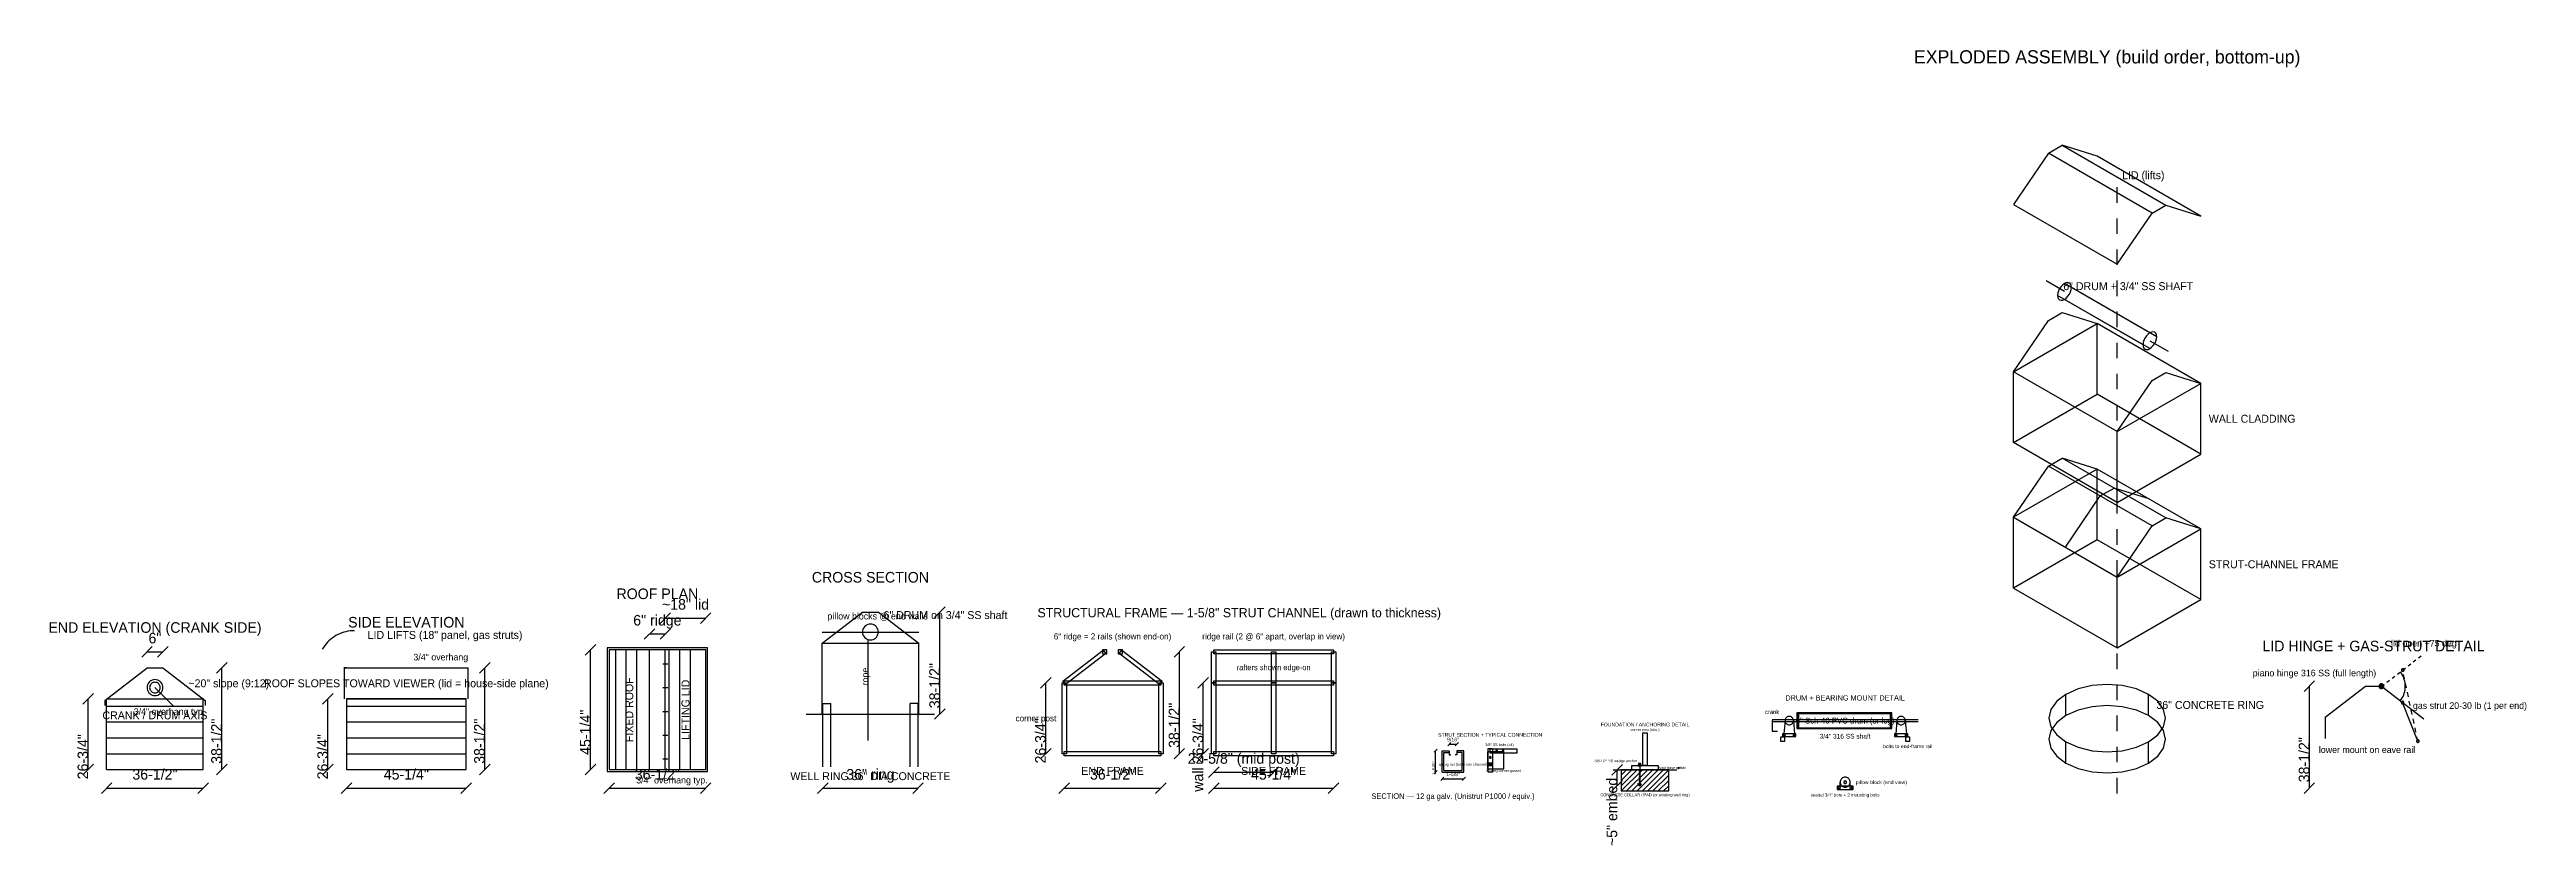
# Model space of a CAD drawing. Header units: metres. Extents: x -13 to 923, y -20 to 281.
import ezdxf
from ezdxf.enums import TextEntityAlignment as Align

# ---------------------------------------------------------------- set-up
doc = ezdxf.new("R2010")
doc.units = ezdxf.units.M
for name, color, linetype in [('DIM', 3, 'Continuous'), ('FRAMING', 7, 'Continuous'), ('OPENING', 1, 'Continuous'), ('PLATE', 5, 'Continuous'), ('TEXT', 2, 'Continuous')]:
    doc.layers.add(name, color=color, linetype=linetype)

msp = doc.modelspace()

# ---------------------------------------------------------------- texts
at = {"layer": 'DIM'}
for s, height, p in [('6" ridge', 4, (217.12, 62.25)), ('~18" lid', 4, (227.75, 68.25)), ('6"', 4, (27.25, 55.5)), ('6" ridge = 2 rails (shown end-on)', 2.3, (389.12, 57.5)), ('ridge rail (2 @ 6" apart, overlap in view)', 2.3, (450, 57.5)), ('lid open ~75 deg', 2.5, (884.69, 54.76)), ('9/16"', 1.4, (517.79, 19.23)), ('36-1/2"', 4, (27.25, 4)), ('45-1/4"', 4, (122.25, 4)), ('36-1/2"', 4, (217.12, 4)), ('36" ring', 4, (297.62, 4)), ('36-1/2"', 4, (389.12, 4)), ('22-5/8" (mid post)', 4, (438.69, 10)), ('45-1/4"', 4, (450, 4)), ('1-5/8"', 1.4, (517.79, 6.1))]:
    msp.add_text(s, height=height, dxfattribs=at).set_placement(p, align=Align.BOTTOM_CENTER)
msp.add_text('3/4" overhang', height=2.5, dxfattribs=at).set_placement((145.62, 49.5), align=Align.BOTTOM_RIGHT)
for s, height, p in [('rope', 2.5, (295.62, 47.5)), ('38-1/2"', 4, (321.87, 49.25)), ('45-1/4"', 4, (189.87, 31.62)), ('26-3/4"', 4, (361.87, 28.38)), ('38-1/2"', 4, (412.37, 34.25)), ('wall 26-3/4"', 4, (421.37, 28.38)), ('26-3/4"', 4, (0, 22.38)), ('38-1/2"', 4, (50.5, 28.25)), ('26-3/4"', 4, (90.62, 22.38)), ('38-1/2"', 4, (149.87, 28.25)), ('38-1/2"', 4, (839.39, 21.25)), ('1-5/8"', 1.4, (510.62, 12.06)), ('~5" embed', 4, (577.85, 5.9))]:
    msp.add_text(s, height=height, rotation=90, dxfattribs=at).set_placement(p, align=Align.MIDDLE_RIGHT)
for s, height, p in [('rafters shown edge-on', 2.1, (450, 47.62)), ('ROOF SLOPES TOWARD VIEWER (lid = house-side plane)', 3, (122.25, 41.62))]:
    msp.add_text(s, height=height, dxfattribs=at).set_placement(p, align=Align.MIDDLE_CENTER)
msp.add_text('~20" slope (9:12)', height=3, dxfattribs=at).set_placement((39.88, 41.62), align=Align.MIDDLE_LEFT)
for p in [(46.25, 32.17), (236.12, 6.25)]:
    msp.add_text('3/4" overhang typ.', height=2.5, dxfattribs=at).set_placement(p, align=Align.TOP_RIGHT)
for s, height, p in [('corner post', 2.3, (367.87, 28.38)), ('spring nut (turns into channel)', 1, (530.65, 11))]:
    msp.add_text(s, height=height, dxfattribs=at).set_placement(p, align=Align.MIDDLE_RIGHT)
for s, height, p in [('3/4" 316 SS shaft', 1.8, (665.97, 22.5)), ('bolts to end-frame rail', 1.4, (689.6, 18.5)), ('sealed 3/4" bore + 2 mounting bolts', 1.2, (665.97, 0))]:
    msp.add_text(s, height=height, dxfattribs=at).set_placement(p, align=Align.TOP_CENTER)
msp.add_text('grade', height=1, dxfattribs=at).set_placement((602.35, 8.9), align=Align.BOTTOM_LEFT)
at = {"layer": 'TEXT'}
for s, height, p in [('EXPLODED ASSEMBLY (build order, bottom-up)', 5, (765, 274.44)), ('ROOF PLAN', 4, (217.12, 72.25)), ('CROSS SECTION', 4, (297.62, 78.5)), ('SIDE ELEVATION', 4, (122.25, 61.5)), ('STRUCTURAL FRAME — 1-5/8" STRUT CHANNEL (drawn to thickness)', 3.5, (437, 65.5)), ('END ELEVATION (CRANK SIDE)', 4, (27.25, 59.5)), ('LID HINGE + GAS-STRUT DETAIL', 4, (865.64, 52.5)), ('crank', 1.6, (638.35, 29.5)), ('DRUM + BEARING MOUNT DETAIL', 2, (665.97, 34.5)), ('STRUT SECTION + TYPICAL CONNECTION', 1.4, (531.85, 21)), ('3/8" SS bolts (x4)', 1, (535.35, 17.6)), ('FOUNDATION / ANCHORING DETAIL', 1.4, (590.35, 24.9)), ('corner post (strut)', 1, (590.35, 23.3))]:
    msp.add_text(s, height=height, dxfattribs=at).set_placement(p, align=Align.BOTTOM_CENTER)
for s, height, p in [('LID (lifts)', 3, (770.6, 233.69)), ('6" DRUM + 3/4" SS SHAFT', 3, (748.4, 191.75)), ('WALL CLADDING', 3, (803.39, 141.62)), ('STRUT-CHANNEL FRAME', 3, (803.39, 86.62)), ('36" CONCRETE RING', 3, (783.59, 33.44)), ('gas strut 20-30 lb (1 per end)', 2.5, (880.53, 33.19)), ('strut base rail', 1, (595.65, 9.71)), ('pillow block (end view)', 1.4, (669.97, 4.2))]:
    msp.add_text(s, height=height, dxfattribs=at).set_placement(p, align=Align.MIDDLE_LEFT)
for s, height, p in [('pillow blocks @ end walls', 2.5, (281.37, 65)), ('6" DRUM on 3/4" SS shaft', 3, (302.62, 65)), ('LID LIFTS (18" panel, gas struts)', 3, (107.62, 57.5))]:
    msp.add_text(s, height=height, dxfattribs=at).set_placement(p, align=Align.BOTTOM_LEFT)
for s, height, p in [('piano hinge 316 SS (full length)', 2.5, (866.64, 43.5)), ('3/8-1/2" SS wedge anchor', 1, (587.35, 11.5))]:
    msp.add_text(s, height=height, dxfattribs=at).set_placement(p, align=Align.BOTTOM_RIGHT)
for s, p in [('FIXED ROOF', (206.5, 31.62)), ('LIFTING LID', (227.75, 31.62))]:
    msp.add_text(s, height=3, rotation=90, dxfattribs=at).set_placement(p, align=Align.MIDDLE_CENTER)
for s, height, p in [('CRANK / DRUM AXIS', 3, (27.25, 31)), ('END FRAME', 3, (389.12, 10)), ('SIDE FRAME', 3, (450, 10)), ('WELL RING 36" DIA CONCRETE', 3, (297.62, 8)), ('SECTION — 12 ga galv. (Unistrut P1000 / equiv.)', 2.1, (517.79, 0)), ('90-deg corner gusset', 1, (536.85, 9.1)), ('CONCRETE COLLAR / PAD (or existing well ring)', 1.1, (590.35, 0))]:
    msp.add_text(s, height=height, dxfattribs=at).set_placement(p, align=Align.TOP_CENTER)
msp.add_text('6" Sch-40 PVC drum (or log)', height=2.2, dxfattribs=at).set_placement((665.97, 27.5), align=Align.MIDDLE_CENTER)
msp.add_text('lower mount on eave rail', height=2.5, dxfattribs=at).set_placement((881.39, 17.75), align=Align.TOP_RIGHT)

# ---------------------------------------------------------------- linework, layer by layer
at = {"layer": 'DIM'}
for p, q in [((768.79, 223.25), (768.79, 229.12)), ((768.79, 211.5), (768.79, 217.38)), ((768.79, 199.75), (768.79, 205.62)), ((768.79, 188), (768.79, 193.88)), ((768.79, 176.25), (768.79, 182.12)), ((768.79, 164.5), (768.79, 170.38)), ((768.79, 152.75), (768.79, 158.62)), ((768.79, 141), (768.79, 146.88)), ((768.79, 129.25), (768.79, 135.12)), ((768.79, 117.5), (768.79, 123.38)), ((768.79, 105.75), (768.79, 111.62)), ((768.79, 94), (768.79, 99.88)), ((768.79, 82.25), (768.79, 88.12)), ((768.79, 70.5), (768.79, 76.38)), ((218.12, 64.25), (222.12, 68.25)), ((220.12, 66.25), (235.37, 66.25)), ((233.37, 64.25), (237.37, 68.25)), ((321.87, 66.5), (325.87, 70.5)), ((323.87, 30), (323.87, 68.5)), ((91.9, 56.5), (91.39, 55.86)), ((92.44, 57.11), (91.9, 56.5)), ((93.02, 57.68), (92.44, 57.11)), ((93.63, 58.22), (93.02, 57.68)), ((94.26, 58.73), (93.63, 58.22)), ((94.93, 59.2), (94.26, 58.73)), ((95.62, 59.62), (94.93, 59.2)), ((96.34, 60.01), (95.62, 59.62)), ((97.08, 60.36), (96.34, 60.01)), ((97.84, 60.66), (97.08, 60.36)), ((98.61, 60.91), (97.84, 60.66)), ((99.4, 61.12), (98.61, 60.91)), ((100.19, 61.29), (99.4, 61.12)), ((101, 61.41), (100.19, 61.29)), ((101.81, 61.48), (101, 61.41)), ((102.62, 61.5), (101.81, 61.48)), ((189.87, 52.25), (193.87, 56.25)), ((212.12, 58.25), (216.12, 62.25)), ((214.12, 60.25), (220.12, 60.25)), ((218.12, 58.25), (222.12, 62.25)), ((279.37, 61), (315.87, 61)), ((296.62, 58), (296.62, 20)), ((768.79, 58.75), (768.79, 64.62)), ((22.25, 51.5), (26.25, 55.5)), ((24.25, 53.5), (30.25, 53.5)), ((28.25, 51.5), (32.25, 55.5)), ((50.5, 45.5), (54.5, 49.5)), ((52.5, 9), (52.5, 47.5)), ((90.93, 55.19), (90.5, 54.5)), ((91.39, 55.86), (90.93, 55.19)), ((149.87, 45.5), (153.87, 49.5)), ((151.87, 9), (151.87, 47.5)), ((191.87, 9), (191.87, 54.25)), ((235.37, 54.25), (198.87, 54.25)), ((198.87, 54.25), (198.87, 9)), ((219.12, 49), (221.12, 49)), ((235.37, 9), (235.37, 54.25)), ((412.37, 51.5), (416.37, 55.5)), ((414.37, 15), (414.37, 53.5)), ((768.79, 47), (768.79, 52.88)), ((876.67, 46.63), (877.67, 47.4)), ((878.68, 48.17), (879.68, 48.93)), ((880.68, 49.7), (881.68, 50.46)), ((882.69, 51.23), (883.69, 52)), ((0, 33.75), (4, 37.75)), ((90.62, 33.75), (94.62, 37.75)), ((219.12, 40), (221.12, 40)), ((361.87, 39.75), (365.87, 43.75)), ((363.87, 15), (363.87, 41.75)), ((421.37, 39.75), (425.37, 43.75)), ((423.37, 15), (423.37, 41.75)), ((768.79, 35.25), (768.79, 41.12)), ((839.39, 38.5), (843.39, 42.5)), ((841.39, 2), (841.39, 40.5)), ((868.64, 40.5), (869.65, 41.27)), ((870.65, 42.03), (871.65, 42.8)), ((872.66, 43.57), (873.66, 44.33)), ((874.66, 45.1), (875.67, 45.87)), ((876.17, 45.43), (875.8, 45.96)), ((876.51, 44.87), (876.17, 45.43)), ((876.81, 44.29), (876.51, 44.87)), ((877.06, 43.68), (876.81, 44.29)), ((877.05, 37.28), (877.26, 37.9)), ((877.27, 43.06), (877.06, 43.68)), ((877.26, 37.9), (877.43, 38.53)), ((877.44, 42.43), (877.27, 43.06)), ((877.43, 38.53), (877.55, 39.18)), ((877.55, 41.79), (877.44, 42.43)), ((877.62, 41.14), (877.55, 41.79)), ((877.55, 39.18), (877.62, 39.83)), ((877.64, 40.48), (877.62, 41.14)), ((877.62, 39.83), (877.64, 40.48)), ((2, 9), (2, 35.75)), ((92.62, 9), (92.62, 35.75)), ((219.12, 31), (221.12, 31)), ((273.37, 30), (321.87, 30)), ((321.87, 28), (325.87, 32)), ((768.79, 23.5), (768.79, 29.38)), ((875.77, 35.01), (876.15, 35.54)), ((876.15, 35.54), (876.49, 36.1)), ((876.49, 36.1), (876.79, 36.68)), ((876.79, 36.68), (877.05, 37.28)), ((219.12, 22), (221.12, 22)), ((515.77, 18.02), (516.97, 19.23)), ((518.6, 18.02), (519.8, 19.23)), ((0, 7), (4, 11)), ((50.5, 7), (54.5, 11)), ((90.62, 7), (94.62, 11)), ((149.87, 7), (153.87, 11)), ((189.87, 7), (193.87, 11)), ((219.12, 13), (221.12, 13)), ((361.87, 13), (365.87, 17)), ((412.37, 13), (416.37, 17)), ((421.37, 13), (425.37, 17)), ((425.37, 6), (429.37, 10)), ((448, 6), (452, 10)), ((510.62, 15.53), (511.82, 16.73)), ((511.22, 8), (511.22, 16.12)), ((516.37, 18.62), (519.2, 18.62)), ((537.05, 15.7), (530.85, 15.7)), ((530.85, 15.7), (530.85, 9.3)), ((537.05, 9.3), (537.05, 15.7)), ((577.85, 6.9), (581.85, 10.9)), ((768.79, 11.75), (768.79, 17.62)), ((7, 0), (11, 4)), ((9, 2), (45.5, 2)), ((43.5, 0), (47.5, 4)), ((97.62, 0), (101.62, 4)), ((99.62, 2), (144.87, 2)), ((142.87, 0), (146.87, 4)), ((196.87, 0), (200.87, 4)), ((198.87, 9), (235.37, 9)), ((198.87, 2), (235.37, 2)), ((233.37, 0), (237.37, 4)), ((277.62, 0), (281.62, 4)), ((279.62, 2), (315.62, 2)), ((313.62, 0), (317.62, 4)), ((368.87, 0), (372.87, 4)), ((370.87, 2), (407.37, 2)), ((405.37, 0), (409.37, 4)), ((425.37, 0), (429.37, 4)), ((427.37, 8), (450, 8)), ((427.37, 2), (472.62, 2)), ((470.62, 0), (474.62, 4)), ((510.62, 7.4), (511.82, 8.6)), ((513.12, 4.9), (514.32, 6.1)), ((513.72, 5.5), (521.85, 5.5)), ((521.25, 4.9), (522.45, 6.1)), ((530.85, 9.3), (537.05, 9.3)), ((577.85, 0.9), (581.85, 4.9)), ((579.85, 2.9), (579.85, 8.9)), ((581.35, 0.9), (589.35, 8.9)), ((581.35, 2.9), (587.35, 8.9)), ((581.35, 4.9), (585.35, 8.9)), ((581.35, 6.9), (583.35, 8.9)), ((581.35, 8.9), (581.35, 8.9)), ((583.35, 0.9), (591.35, 8.9)), ((585.35, 0.9), (593.35, 8.9)), ((587.35, 0.9), (595.35, 8.9)), ((589.35, 0.9), (597.35, 8.9)), ((591.35, 0.9), (599.35, 8.9)), ((593.35, 0.9), (599.35, 6.9)), ((595.35, 0.9), (599.35, 4.9)), ((597.35, 0.9), (599.35, 2.9)), ((599.35, 0.9), (599.35, 0.9)), ((768.79, 0), (768.79, 5.88)), ((839.39, 0), (843.39, 4))]:
    msp.add_line(p, q, dxfattribs=at)
at = {"layer": 'FRAMING'}
for p, q in [((98.87, 35.75), (98.87, 47.5)), ((145.62, 35.75), (145.62, 47.5)), ((201.37, 9), (201.37, 54.25)), ((205.37, 9), (205.37, 54.25)), ((209.37, 9), (209.37, 54.25)), ((221.62, 9), (221.62, 54.25)), ((225.62, 9), (225.62, 54.25)), ((229.62, 9), (229.62, 54.25)), ((876.2, 46.8), (876.18, 46.72)), ((876.24, 46.88), (876.2, 46.8)), ((876.29, 46.95), (876.24, 46.88)), ((876.35, 47.02), (876.29, 46.95)), ((876.42, 47.07), (876.35, 47.02)), ((876.5, 47.1), (876.42, 47.07)), ((876.58, 47.12), (876.5, 47.1)), ((876.67, 47.13), (876.58, 47.12)), ((876.76, 47.12), (876.67, 47.13)), ((876.84, 47.1), (876.76, 47.12)), ((876.92, 47.07), (876.84, 47.1)), ((876.99, 47.02), (876.92, 47.07)), ((877.05, 46.95), (876.99, 47.02)), ((877.1, 46.88), (877.05, 46.95)), ((877.14, 46.8), (877.1, 46.88)), ((877.16, 46.72), (877.14, 46.8)), ((753.97, 39.46), (749.41, 37.44)), ((759.29, 40.73), (753.97, 39.46)), ((765, 41.17), (759.29, 40.73)), ((770.7, 40.73), (765, 41.17)), ((776.02, 39.46), (770.7, 40.73)), ((780.59, 37.44), (776.02, 39.46)), ((876.18, 46.72), (876.17, 46.63)), ((876.17, 46.63), (876.18, 46.55)), ((876.18, 46.55), (876.2, 46.46)), ((876.2, 46.46), (876.24, 46.38)), ((876.24, 46.38), (876.29, 46.31)), ((876.29, 46.31), (876.35, 46.25)), ((876.35, 46.25), (876.42, 46.2)), ((876.42, 46.2), (876.5, 46.16)), ((876.5, 46.16), (876.58, 46.14)), ((876.58, 46.14), (876.67, 46.13)), ((876.67, 46.13), (876.76, 46.14)), ((876.76, 46.14), (876.84, 46.16)), ((876.84, 46.16), (876.92, 46.2)), ((876.92, 46.2), (876.99, 46.25)), ((876.99, 46.25), (877.05, 46.31)), ((877.39, 43.27), (877.03, 44.95)), ((877.05, 46.31), (877.1, 46.38)), ((877.1, 46.38), (877.14, 46.46)), ((877.14, 46.46), (877.16, 46.55)), ((877.17, 46.63), (877.16, 46.72)), ((877.16, 46.55), (877.17, 46.63)), ((878.1, 39.91), (877.74, 41.59)), ((878.82, 36.55), (878.46, 38.23)), ((9, 35.75), (45.5, 35.75)), ((9, 33), (45.5, 33)), ((99.62, 35.75), (144.87, 35.75)), ((99.62, 33), (144.87, 33)), ((279.62, 10), (279.62, 34)), ((279.62, 34), (282.62, 34)), ((282.62, 10), (282.62, 34)), ((312.62, 10), (312.62, 34)), ((315.62, 34), (312.62, 34)), ((315.62, 10), (315.62, 34)), ((648.35, 30.22), (683.6, 30.22)), ((743.7, 31.73), (742.95, 28.44)), ((742.95, 28.44), (743.7, 25.14)), ((745.91, 34.8), (743.7, 31.73)), ((749.41, 37.44), (745.91, 34.8)), ((749.41, 29.44), (745.91, 26.8)), ((749.41, 29.44), (749.41, 37.44)), ((753.97, 31.46), (749.41, 29.44)), ((759.29, 32.73), (753.97, 31.46)), ((765, 33.17), (759.29, 32.73)), ((770.7, 32.73), (765, 33.17)), ((776.02, 31.46), (770.7, 32.73)), ((780.59, 29.44), (776.02, 31.46)), ((784.09, 34.8), (780.59, 37.44)), ((780.59, 29.44), (780.59, 37.44)), ((784.09, 26.8), (780.59, 29.44)), ((786.29, 31.73), (784.09, 34.8)), ((787.04, 28.44), (786.29, 31.73)), ((786.29, 25.14), (787.04, 28.44)), ((876.15, 34.42), (876.14, 34.34)), ((876.14, 34.34), (876.15, 34.25)), ((876.18, 34.51), (876.15, 34.42)), ((876.15, 34.25), (876.18, 34.17)), ((876.21, 34.59), (876.18, 34.51)), ((876.18, 34.17), (876.21, 34.09)), ((876.26, 34.66), (876.21, 34.59)), ((876.21, 34.09), (876.26, 34.01)), ((876.32, 34.72), (876.26, 34.66)), ((876.26, 34.01), (876.32, 33.95)), ((876.39, 34.77), (876.32, 34.72)), ((876.32, 33.95), (876.39, 33.9)), ((876.47, 34.81), (876.39, 34.77)), ((876.39, 33.9), (876.47, 33.87)), ((876.56, 34.83), (876.47, 34.81)), ((876.47, 33.87), (876.56, 33.84)), ((876.64, 34.84), (876.56, 34.83)), ((876.56, 33.84), (876.64, 33.84)), ((876.73, 34.83), (876.64, 34.84)), ((882.39, 19.75), (876.64, 34.34)), ((876.64, 33.84), (876.73, 33.84)), ((876.82, 34.81), (876.73, 34.83)), ((876.73, 33.84), (876.82, 33.87)), ((876.89, 34.77), (876.82, 34.81)), ((876.82, 33.87), (876.89, 33.9)), ((876.97, 34.72), (876.89, 34.77)), ((876.89, 33.9), (876.97, 33.95)), ((877.03, 34.66), (876.97, 34.72)), ((876.97, 33.95), (877.03, 34.01)), ((877.08, 34.59), (877.03, 34.66)), ((877.03, 34.01), (877.08, 34.09)), ((877.11, 34.51), (877.08, 34.59)), ((877.08, 34.09), (877.11, 34.17)), ((877.14, 34.42), (877.11, 34.51)), ((877.11, 34.17), (877.14, 34.25)), ((877.14, 34.34), (877.14, 34.42)), ((877.14, 34.25), (877.14, 34.34)), ((879.53, 33.19), (879.17, 34.87)), ((880.25, 29.83), (879.89, 31.51)), ((880.96, 26.47), (880.61, 28.15)), ((9, 27), (45.5, 27)), ((9, 21), (45.5, 21)), ((99.62, 27), (144.87, 27)), ((99.62, 21), (144.87, 21)), ((643.16, 21.31), (641.54, 21.31)), ((641.54, 21.31), (641.54, 19.69)), ((641.54, 19.69), (643.16, 19.69)), ((643.16, 19.69), (643.16, 21.31)), ((648.35, 24.78), (683.6, 24.78)), ((690.41, 21.31), (688.79, 21.31)), ((688.79, 21.31), (688.79, 19.69)), ((688.79, 19.69), (690.41, 19.69)), ((690.41, 19.69), (690.41, 21.31)), ((743.7, 23.73), (742.95, 20.44)), ((742.95, 20.44), (743.7, 17.14)), ((745.91, 26.8), (743.7, 23.73)), ((743.7, 25.14), (745.91, 22.07)), ((745.91, 22.07), (749.41, 19.44)), ((749.41, 19.44), (753.97, 17.41)), ((749.41, 11.44), (749.41, 19.44)), ((776.02, 17.41), (780.59, 19.44)), ((780.59, 19.44), (784.09, 22.07)), ((780.59, 11.44), (780.59, 19.44)), ((786.29, 23.73), (784.09, 26.8)), ((784.09, 22.07), (786.29, 25.14)), ((787.04, 20.44), (786.29, 23.73)), ((786.29, 17.14), (787.04, 20.44)), ((881.68, 23.11), (881.32, 24.79)), ((881.9, 19.84), (881.89, 19.75)), ((881.89, 19.75), (881.9, 19.66)), ((881.93, 19.92), (881.9, 19.84)), ((881.9, 19.66), (881.93, 19.58)), ((881.96, 20), (881.93, 19.92)), ((881.93, 19.58), (881.96, 19.5)), ((882.01, 20.07), (881.96, 20)), ((881.96, 19.5), (882.01, 19.43)), ((882.07, 20.13), (882.01, 20.07)), ((882.01, 19.43), (882.07, 19.37)), ((882.39, 19.75), (882.04, 21.43)), ((882.14, 20.18), (882.07, 20.13)), ((882.07, 19.37), (882.14, 19.32)), ((882.22, 20.22), (882.14, 20.18)), ((882.14, 19.32), (882.22, 19.28)), ((882.31, 20.24), (882.22, 20.22)), ((882.22, 19.28), (882.31, 19.26)), ((882.39, 20.25), (882.31, 20.24)), ((882.31, 19.26), (882.39, 19.25)), ((882.48, 20.24), (882.39, 20.25)), ((882.39, 19.25), (882.48, 19.26)), ((882.57, 20.22), (882.48, 20.24)), ((882.48, 19.26), (882.57, 19.28)), ((882.64, 20.18), (882.57, 20.22)), ((882.57, 19.28), (882.64, 19.32)), ((882.72, 20.13), (882.64, 20.18)), ((882.64, 19.32), (882.72, 19.37)), ((882.78, 20.07), (882.72, 20.13)), ((882.72, 19.37), (882.78, 19.43)), ((882.83, 20), (882.78, 20.07)), ((882.78, 19.43), (882.83, 19.5)), ((882.86, 19.92), (882.83, 20)), ((882.83, 19.5), (882.86, 19.58)), ((882.89, 19.84), (882.86, 19.92)), ((882.86, 19.58), (882.89, 19.66)), ((882.89, 19.75), (882.89, 19.84)), ((882.89, 19.66), (882.89, 19.75)), ((9, 15), (45.5, 15)), ((99.62, 15), (144.87, 15)), ((514.37, 8.65), (514.37, 15.48)), ((514.37, 15.48), (516.37, 15.48)), ((521.2, 15.48), (519.2, 15.48)), ((521.2, 8.65), (521.2, 15.48)), ((532.4, 11.4), (531.3, 11.4)), ((531.3, 11.4), (531.3, 10.6)), ((531.3, 10.6), (532.4, 10.6)), ((532.4, 10.6), (532.4, 11.4)), ((743.7, 17.14), (745.91, 14.07)), ((745.91, 14.07), (749.41, 11.44)), ((749.41, 11.44), (753.97, 9.41)), ((753.97, 17.41), (759.29, 16.14)), ((753.97, 9.41), (759.29, 8.14)), ((759.29, 16.14), (765, 15.71)), ((765, 15.71), (770.7, 16.14)), ((770.7, 16.14), (776.02, 17.41)), ((770.7, 8.14), (776.02, 9.41)), ((776.02, 9.41), (780.59, 11.44)), ((780.59, 11.44), (784.09, 14.07)), ((784.09, 14.07), (786.29, 17.14)), ((514.37, 8.65), (521.2, 8.65)), ((578.35, 8.9), (602.35, 8.9)), ((759.29, 8.14), (765, 7.71)), ((765, 7.71), (770.7, 8.14))]:
    msp.add_line(p, q, dxfattribs=at)
at = {"layer": 'OPENING'}
for p, q in [((742.81, 242), (748, 245)), ((761.21, 240.88), (748, 245)), ((748, 245), (787.19, 222.38)), ((800.39, 218.25), (761.21, 240.88)), ((781.99, 219.38), (787.19, 222.38)), ((787.19, 222.38), (800.39, 218.25)), ((748.87, 189.75), (741.94, 193.75)), ((746.36, 189.08), (746.27, 188.25)), ((746.27, 188.25), (746.36, 187.52)), ((778.53, 169.62), (746.27, 188.25)), ((746.62, 189.95), (746.36, 189.08)), ((746.36, 187.52), (746.62, 186.95)), ((747.03, 190.81), (746.62, 189.95)), ((747.57, 191.6), (747.03, 190.81)), ((748.2, 192.26), (747.57, 191.6)), ((748.87, 192.75), (748.2, 192.26)), ((749.54, 193.04), (748.87, 192.75)), ((781.13, 174.12), (748.87, 192.75)), ((748.87, 186.75), (749.54, 187.24)), ((750.17, 193.1), (749.54, 193.04)), ((749.54, 187.24), (750.17, 187.9)), ((750.7, 192.93), (750.17, 193.1)), ((750.17, 187.9), (750.7, 188.69)), ((751.12, 192.55), (750.7, 192.93)), ((750.7, 188.69), (751.12, 189.55)), ((751.38, 191.98), (751.12, 192.55)), ((751.12, 189.55), (751.38, 190.42)), ((751.47, 191.25), (751.38, 191.98)), ((751.38, 190.42), (751.47, 191.25)), ((783.72, 172.62), (751.47, 191.25)), ((746.62, 186.95), (747.03, 186.57)), ((747.03, 186.57), (747.57, 186.4)), ((747.57, 186.4), (748.2, 186.46)), ((748.2, 186.46), (748.87, 186.75)), ((781.13, 168.12), (748.87, 186.75)), ((778.62, 170.45), (778.53, 169.62)), ((778.53, 169.62), (778.62, 168.9)), ((778.88, 171.33), (778.62, 170.45)), ((778.62, 168.9), (778.88, 168.33)), ((779.29, 172.19), (778.88, 171.33)), ((779.83, 172.97), (779.29, 172.19)), ((780.45, 173.63), (779.83, 172.97)), ((781.13, 174.12), (780.45, 173.63)), ((781.8, 174.41), (781.13, 174.12)), ((781.13, 171.12), (788.05, 167.12)), ((781.13, 168.12), (781.8, 168.62)), ((782.43, 174.47), (781.8, 174.41)), ((781.8, 168.62), (782.43, 169.28)), ((782.96, 174.31), (782.43, 174.47)), ((782.43, 169.28), (782.96, 170.06)), ((783.38, 173.92), (782.96, 174.31)), ((782.96, 170.06), (783.38, 170.92)), ((783.64, 173.35), (783.38, 173.92)), ((783.38, 170.92), (783.64, 171.8)), ((783.72, 172.62), (783.64, 173.35)), ((783.64, 171.8), (783.72, 172.62)), ((778.88, 168.33), (779.29, 167.94)), ((779.29, 167.94), (779.83, 167.78)), ((779.83, 167.78), (780.45, 167.84)), ((780.45, 167.84), (781.13, 168.12)), ((729.6, 104.38), (742.81, 123.75)), ((761.21, 122.62), (729.6, 104.38)), ((742.81, 123.75), (748, 126.75)), ((781.99, 101.12), (742.81, 123.75)), ((761.21, 122.62), (748, 126.75)), ((787.19, 104.12), (748, 126.75)), ((800.39, 100), (761.21, 122.62)), ((761.21, 95.88), (761.21, 122.62)), ((749.19, 93.06), (762.4, 112.44)), ((762.4, 112.44), (767.6, 115.44)), ((780.8, 111.31), (767.6, 115.44)), ((729.6, 104.38), (768.79, 81.75)), ((729.6, 77.62), (729.6, 104.38)), ((781.99, 101.12), (787.19, 104.12)), ((800.39, 100), (787.19, 104.12)), ((761.21, 95.88), (729.6, 77.62)), ((800.39, 73.25), (761.21, 95.88)), ((768.79, 81.75), (781.99, 101.12)), ((768.79, 81.75), (800.39, 100)), ((800.39, 73.25), (800.39, 100)), ((729.6, 77.62), (768.79, 55)), ((768.79, 55), (768.79, 81.75)), ((294.62, 68.5), (300.62, 68.5)), ((768.79, 55), (800.39, 73.25)), ((294.67, 61.52), (294.62, 61)), ((294.62, 61), (294.67, 60.48)), ((294.81, 62.03), (294.67, 61.52)), ((294.67, 60.48), (294.81, 59.97)), ((295.03, 62.5), (294.81, 62.03)), ((294.81, 59.97), (295.03, 59.5)), ((295.33, 62.93), (295.03, 62.5)), ((295.03, 59.5), (295.33, 59.07)), ((295.7, 63.3), (295.33, 62.93)), ((295.33, 59.07), (295.7, 58.7)), ((296.12, 63.6), (295.7, 63.3)), ((295.7, 58.7), (296.12, 58.4)), ((296.6, 63.82), (296.12, 63.6)), ((296.12, 58.4), (296.6, 58.18)), ((297.1, 63.95), (296.6, 63.82)), ((296.6, 58.18), (297.1, 58.05)), ((297.62, 64), (297.1, 63.95)), ((297.1, 58.05), (297.62, 58)), ((298.15, 63.95), (297.62, 64)), ((297.62, 58), (298.15, 58.05)), ((298.65, 63.82), (298.15, 63.95)), ((298.15, 58.05), (298.65, 58.18)), ((299.12, 63.6), (298.65, 63.82)), ((298.65, 58.18), (299.12, 58.4)), ((299.55, 63.3), (299.12, 63.6)), ((299.12, 58.4), (299.55, 58.7)), ((299.92, 62.93), (299.55, 63.3)), ((299.55, 58.7), (299.92, 59.07)), ((300.22, 62.5), (299.92, 62.93)), ((299.92, 59.07), (300.22, 59.5)), ((300.44, 62.03), (300.22, 62.5)), ((300.22, 59.5), (300.44, 59.97)), ((300.58, 61.52), (300.44, 62.03)), ((300.44, 59.97), (300.58, 60.48)), ((300.62, 61), (300.58, 61.52)), ((300.58, 60.48), (300.62, 61)), ((24.25, 47.5), (30.25, 47.5)), ((99.62, 47.5), (98.62, 47.5)), ((98.87, 47.5), (145.62, 47.5)), ((214.12, 9), (214.12, 54.25)), ((220.12, 9), (220.12, 54.25)), ((220.12, 9), (220.12, 54.25)), ((370.38, 42.39), (385.63, 54.14)), ((386.62, 52.86), (371.37, 41.11)), ((386.94, 54.31), (385.31, 54.31)), ((385.31, 54.31), (385.31, 52.69)), ((385.31, 52.69), (386.94, 52.69)), ((385.63, 54.14), (386.62, 52.86)), ((386.94, 52.69), (386.94, 54.31)), ((392.94, 54.31), (391.31, 54.31)), ((391.31, 54.31), (391.31, 52.69)), ((391.31, 52.69), (392.94, 52.69)), ((391.63, 52.86), (392.62, 54.14)), ((406.88, 41.11), (391.63, 52.86)), ((392.62, 54.14), (407.87, 42.39)), ((392.94, 52.69), (392.94, 54.31)), ((426.56, 41.75), (426.56, 53.5)), ((426.56, 53.5), (428.19, 53.5)), ((427.37, 54.31), (472.62, 54.31)), ((427.37, 52.69), (427.37, 54.31)), ((472.62, 52.69), (427.37, 52.69)), ((428.19, 53.5), (428.19, 41.75)), ((449.19, 41.75), (449.19, 53.5)), ((449.19, 53.5), (450.81, 53.5)), ((450.81, 53.5), (450.81, 41.75)), ((471.81, 41.75), (471.81, 53.5)), ((471.81, 53.5), (473.44, 53.5)), ((472.62, 54.31), (472.62, 52.69)), ((473.44, 53.5), (473.44, 41.75)), ((24.3, 40.52), (24.25, 40)), ((24.25, 40), (24.3, 39.48)), ((24.43, 41.03), (24.3, 40.52)), ((24.3, 39.48), (24.43, 38.97)), ((24.65, 41.5), (24.43, 41.03)), ((24.43, 38.97), (24.65, 38.5)), ((24.95, 41.93), (24.65, 41.5)), ((24.65, 38.5), (24.95, 38.07)), ((25.32, 42.3), (24.95, 41.93)), ((24.95, 38.07), (25.32, 37.7)), ((25.28, 40.35), (25.25, 40)), ((25.25, 40), (25.28, 39.65)), ((25.37, 40.68), (25.28, 40.35)), ((25.28, 39.65), (25.37, 39.32)), ((25.75, 42.6), (25.32, 42.3)), ((25.32, 37.7), (25.75, 37.4)), ((25.52, 41), (25.37, 40.68)), ((25.37, 39.32), (25.52, 39)), ((25.72, 41.29), (25.52, 41)), ((25.52, 39), (25.72, 38.71)), ((25.96, 41.53), (25.72, 41.29)), ((25.72, 38.71), (25.96, 38.47)), ((26.22, 42.82), (25.75, 42.6)), ((26.25, 41.73), (25.96, 41.53)), ((25.96, 38.47), (26.25, 38.27)), ((26.73, 42.95), (26.22, 42.82)), ((26.57, 41.88), (26.25, 41.73)), ((26.25, 38.27), (26.57, 38.12)), ((26.9, 41.97), (26.57, 41.88)), ((26.57, 38.12), (26.9, 38.03)), ((27.25, 43), (26.73, 42.95)), ((27.25, 42), (26.9, 41.97)), ((26.9, 38.03), (27.25, 38)), ((27.77, 42.95), (27.25, 43)), ((27.6, 41.97), (27.25, 42)), ((27.25, 40), (34.25, 33)), ((27.25, 38), (27.6, 38.03)), ((27.93, 41.88), (27.6, 41.97)), ((27.6, 38.03), (27.93, 38.12)), ((28.28, 42.82), (27.77, 42.95)), ((28.25, 41.73), (27.93, 41.88)), ((27.93, 38.12), (28.25, 38.27)), ((28.54, 41.53), (28.25, 41.73)), ((28.25, 38.27), (28.54, 38.47)), ((28.75, 42.6), (28.28, 42.82)), ((28.78, 41.29), (28.54, 41.53)), ((28.54, 38.47), (28.78, 38.71)), ((29.18, 42.3), (28.75, 42.6)), ((28.75, 37.4), (29.18, 37.7)), ((28.98, 41), (28.78, 41.29)), ((28.78, 38.71), (28.98, 39)), ((29.13, 40.68), (28.98, 41)), ((28.98, 39), (29.13, 39.32)), ((29.22, 40.35), (29.13, 40.68)), ((29.13, 39.32), (29.22, 39.65)), ((29.55, 41.93), (29.18, 42.3)), ((29.18, 37.7), (29.55, 38.07)), ((29.25, 40), (29.22, 40.35)), ((29.22, 39.65), (29.25, 40)), ((29.85, 41.5), (29.55, 41.93)), ((29.55, 38.07), (29.85, 38.5)), ((30.07, 41.03), (29.85, 41.5)), ((29.85, 38.5), (30.07, 38.97)), ((30.2, 40.52), (30.07, 41.03)), ((30.07, 38.97), (30.2, 39.48)), ((30.25, 40), (30.2, 40.52)), ((30.2, 39.48), (30.25, 40)), ((370.06, 15), (370.06, 41.75)), ((370.06, 41.75), (371.69, 41.75)), ((371.37, 41.11), (370.38, 42.39)), ((370.87, 42.56), (407.37, 42.56)), ((370.87, 40.94), (370.87, 42.56)), ((407.37, 40.94), (370.87, 40.94)), ((371.69, 41.75), (371.69, 15)), ((406.56, 15), (406.56, 41.75)), ((406.56, 41.75), (408.19, 41.75)), ((407.87, 42.39), (406.88, 41.11)), ((407.37, 42.56), (407.37, 40.94)), ((408.19, 41.75), (408.19, 15)), ((426.56, 15), (426.56, 41.75)), ((426.56, 41.75), (428.19, 41.75)), ((428.19, 41.75), (426.56, 41.75)), ((427.37, 42.56), (472.62, 42.56)), ((427.37, 40.94), (427.37, 42.56)), ((472.62, 40.94), (427.37, 40.94)), ((428.19, 41.75), (428.19, 15)), ((449.19, 15), (449.19, 41.75)), ((449.19, 41.75), (450.81, 41.75)), ((450.81, 41.75), (449.19, 41.75)), ((450.81, 41.75), (450.81, 15)), ((471.81, 15), (471.81, 41.75)), ((471.81, 41.75), (473.44, 41.75)), ((473.44, 41.75), (471.81, 41.75)), ((472.62, 42.56), (472.62, 40.94)), ((473.44, 41.75), (473.44, 15)), ((867.76, 40.66), (867.74, 40.5)), ((867.74, 40.5), (867.76, 40.34)), ((867.8, 40.81), (867.76, 40.66)), ((867.76, 40.34), (867.8, 40.19)), ((867.87, 40.95), (867.8, 40.81)), ((867.8, 40.19), (867.87, 40.05)), ((867.96, 41.08), (867.87, 40.95)), ((867.87, 40.05), (867.96, 39.92)), ((868.07, 41.19), (867.96, 41.08)), ((867.96, 39.92), (868.07, 39.81)), ((868.19, 41.28), (868.07, 41.19)), ((868.07, 39.81), (868.19, 39.72)), ((868.34, 41.35), (868.19, 41.28)), ((868.19, 39.72), (868.34, 39.65)), ((868.25, 40.57), (868.24, 40.5)), ((868.24, 40.5), (868.25, 40.43)), ((868.27, 40.64), (868.25, 40.57)), ((868.25, 40.43), (868.27, 40.36)), ((868.3, 40.7), (868.27, 40.64)), ((868.27, 40.36), (868.3, 40.3)), ((868.34, 40.76), (868.3, 40.7)), ((868.3, 40.3), (868.34, 40.24)), ((868.49, 41.39), (868.34, 41.35)), ((868.39, 40.81), (868.34, 40.76)), ((868.34, 40.24), (868.39, 40.19)), ((868.34, 39.65), (868.49, 39.61)), ((868.44, 40.85), (868.39, 40.81)), ((868.39, 40.19), (868.44, 40.15)), ((868.51, 40.88), (868.44, 40.85)), ((868.44, 40.15), (868.51, 40.12)), ((868.64, 41.4), (868.49, 41.39)), ((868.49, 39.61), (868.64, 39.6)), ((868.58, 40.89), (868.51, 40.88)), ((868.51, 40.12), (868.58, 40.11)), ((868.64, 40.9), (868.58, 40.89)), ((868.58, 40.11), (868.64, 40.1)), ((868.8, 41.39), (868.64, 41.4)), ((868.71, 40.89), (868.64, 40.9)), ((868.64, 40.5), (884.64, 28.17)), ((868.64, 40.1), (868.71, 40.11)), ((868.64, 39.6), (868.8, 39.61)), ((868.78, 40.88), (868.71, 40.89)), ((868.71, 40.11), (868.78, 40.12)), ((868.84, 40.85), (868.78, 40.88)), ((868.78, 40.12), (868.84, 40.15)), ((868.95, 41.35), (868.8, 41.39)), ((868.8, 39.61), (868.95, 39.65)), ((868.9, 40.81), (868.84, 40.85)), ((868.84, 40.15), (868.9, 40.19)), ((868.95, 40.76), (868.9, 40.81)), ((868.9, 40.19), (868.95, 40.24)), ((869.09, 41.28), (868.95, 41.35)), ((868.99, 40.7), (868.95, 40.76)), ((868.95, 40.24), (868.99, 40.3)), ((868.95, 39.65), (869.09, 39.72)), ((869.02, 40.64), (868.99, 40.7)), ((868.99, 40.3), (869.02, 40.36)), ((869.04, 40.57), (869.02, 40.64)), ((869.02, 40.36), (869.04, 40.43)), ((869.04, 40.5), (869.04, 40.57)), ((869.04, 40.43), (869.04, 40.5)), ((869.22, 41.19), (869.09, 41.28)), ((869.09, 39.72), (869.22, 39.81)), ((869.33, 41.08), (869.22, 41.19)), ((869.22, 39.81), (869.33, 39.92)), ((869.42, 40.95), (869.33, 41.08)), ((869.33, 39.92), (869.42, 40.05)), ((869.49, 40.81), (869.42, 40.95)), ((869.42, 40.05), (869.49, 40.19)), ((869.53, 40.66), (869.49, 40.81)), ((869.49, 40.19), (869.53, 40.34)), ((869.54, 40.5), (869.53, 40.66)), ((869.53, 40.34), (869.54, 40.5)), ((25.75, 37.4), (26.22, 37.18)), ((26.22, 37.18), (26.73, 37.05)), ((26.73, 37.05), (27.25, 37)), ((27.25, 37), (27.77, 37.05)), ((27.77, 37.05), (28.28, 37.18)), ((28.28, 37.18), (28.75, 37.4)), ((648.35, 30.5), (647.75, 30.5)), ((647.75, 30.5), (647.75, 24.5)), ((648.35, 24.5), (648.35, 30.5)), ((683.6, 30.5), (683, 30.5)), ((683, 30.5), (683, 24.5)), ((683.6, 24.5), (683.6, 30.5)), ((638.35, 27.88), (693.6, 27.88)), ((638.35, 27.5), (638.35, 23.5)), ((638.35, 27.12), (693.6, 27.12)), ((638.35, 23.5), (640.35, 23.5)), ((642.77, 22.1), (642.75, 22.05)), ((642.75, 22.05), (642.75, 22)), ((642.75, 22), (642.75, 21.95)), ((642.75, 21.95), (642.77, 21.9)), ((642.79, 22.15), (642.77, 22.1)), ((642.77, 21.9), (642.79, 21.85)), ((642.82, 22.19), (642.79, 22.15)), ((642.79, 21.85), (642.82, 21.81)), ((642.86, 22.23), (642.82, 22.19)), ((642.82, 21.81), (642.86, 21.77)), ((642.9, 22.26), (642.86, 22.23)), ((642.86, 21.77), (642.9, 21.74)), ((642.95, 22.28), (642.9, 22.26)), ((642.9, 21.74), (642.95, 21.72)), ((643, 22.3), (642.95, 22.28)), ((642.95, 21.72), (643, 21.7)), ((643.05, 22.3), (643, 22.3)), ((643, 21.7), (643.05, 21.7)), ((643.1, 22.3), (643.05, 22.3)), ((643.05, 21.7), (643.1, 21.7)), ((643.15, 22.28), (643.1, 22.3)), ((643.1, 21.7), (643.15, 21.72)), ((643.2, 22.26), (643.15, 22.28)), ((643.15, 21.72), (643.2, 21.74)), ((643.24, 22.23), (643.2, 22.26)), ((643.2, 21.74), (643.24, 21.77)), ((643.28, 22.19), (643.24, 22.23)), ((643.24, 21.77), (643.28, 21.81)), ((643.31, 22.15), (643.28, 22.19)), ((643.28, 21.81), (643.31, 21.85)), ((643.33, 22.1), (643.31, 22.15)), ((643.31, 21.85), (643.33, 21.9)), ((643.34, 22.05), (643.33, 22.1)), ((643.33, 21.9), (643.34, 21.95)), ((643.35, 22), (643.34, 22.05)), ((643.34, 21.95), (643.35, 22)), ((646.37, 22.1), (646.35, 22.05)), ((646.35, 22.05), (646.35, 22)), ((646.35, 22), (646.35, 21.95)), ((646.35, 21.95), (646.37, 21.9)), ((646.39, 22.15), (646.37, 22.1)), ((646.37, 21.9), (646.39, 21.85)), ((646.42, 22.19), (646.39, 22.15)), ((646.39, 21.85), (646.42, 21.81)), ((646.46, 22.23), (646.42, 22.19)), ((646.42, 21.81), (646.46, 21.77)), ((646.5, 22.26), (646.46, 22.23)), ((646.46, 21.77), (646.5, 21.74)), ((646.55, 22.28), (646.5, 22.26)), ((646.5, 21.74), (646.55, 21.72)), ((646.6, 22.3), (646.55, 22.28)), ((646.55, 21.72), (646.6, 21.7)), ((646.65, 22.3), (646.6, 22.3)), ((646.6, 21.7), (646.65, 21.7)), ((646.7, 22.3), (646.65, 22.3)), ((646.65, 21.7), (646.7, 21.7)), ((646.75, 22.28), (646.7, 22.3)), ((646.7, 21.7), (646.75, 21.72)), ((646.8, 22.26), (646.75, 22.28)), ((646.75, 21.72), (646.8, 21.74)), ((646.84, 22.23), (646.8, 22.26)), ((646.8, 21.74), (646.84, 21.77)), ((646.88, 22.19), (646.84, 22.23)), ((646.84, 21.77), (646.88, 21.81)), ((646.91, 22.15), (646.88, 22.19)), ((646.88, 21.81), (646.91, 21.85)), ((646.93, 22.1), (646.91, 22.15)), ((646.91, 21.85), (646.93, 21.9)), ((646.94, 22.05), (646.93, 22.1)), ((646.93, 21.9), (646.94, 21.95)), ((646.95, 22), (646.94, 22.05)), ((646.94, 21.95), (646.95, 22)), ((647.75, 24.5), (648.35, 24.5)), ((683, 24.5), (683.6, 24.5)), ((685.02, 22.1), (685, 22.05)), ((685, 22.05), (685, 22)), ((685, 22), (685, 21.95)), ((685, 21.95), (685.02, 21.9)), ((685.04, 22.15), (685.02, 22.1)), ((685.02, 21.9), (685.04, 21.85)), ((685.07, 22.19), (685.04, 22.15)), ((685.04, 21.85), (685.07, 21.81)), ((685.11, 22.23), (685.07, 22.19)), ((685.07, 21.81), (685.11, 21.77)), ((685.15, 22.26), (685.11, 22.23)), ((685.11, 21.77), (685.15, 21.74)), ((685.2, 22.28), (685.15, 22.26)), ((685.15, 21.74), (685.2, 21.72)), ((685.25, 22.3), (685.2, 22.28)), ((685.2, 21.72), (685.25, 21.7)), ((685.3, 22.3), (685.25, 22.3)), ((685.25, 21.7), (685.3, 21.7)), ((685.35, 22.3), (685.3, 22.3)), ((685.3, 21.7), (685.35, 21.7)), ((685.4, 22.28), (685.35, 22.3)), ((685.35, 21.7), (685.4, 21.72)), ((685.45, 22.26), (685.4, 22.28)), ((685.4, 21.72), (685.45, 21.74)), ((685.49, 22.23), (685.45, 22.26)), ((685.45, 21.74), (685.49, 21.77)), ((685.53, 22.19), (685.49, 22.23)), ((685.49, 21.77), (685.53, 21.81)), ((685.56, 22.15), (685.53, 22.19)), ((685.53, 21.81), (685.56, 21.85)), ((685.58, 22.1), (685.56, 22.15)), ((685.56, 21.85), (685.58, 21.9)), ((685.59, 22.05), (685.58, 22.1)), ((685.58, 21.9), (685.59, 21.95)), ((685.6, 22), (685.59, 22.05)), ((685.59, 21.95), (685.6, 22)), ((688.62, 22.1), (688.6, 22.05)), ((688.6, 22.05), (688.6, 22)), ((688.6, 22), (688.6, 21.95)), ((688.6, 21.95), (688.62, 21.9)), ((688.64, 22.15), (688.62, 22.1)), ((688.62, 21.9), (688.64, 21.85)), ((688.67, 22.19), (688.64, 22.15)), ((688.64, 21.85), (688.67, 21.81)), ((688.71, 22.23), (688.67, 22.19)), ((688.67, 21.81), (688.71, 21.77)), ((688.75, 22.26), (688.71, 22.23)), ((688.71, 21.77), (688.75, 21.74)), ((688.8, 22.28), (688.75, 22.26)), ((688.75, 21.74), (688.8, 21.72)), ((688.85, 22.3), (688.8, 22.28)), ((688.8, 21.72), (688.85, 21.7)), ((688.9, 22.3), (688.85, 22.3)), ((688.85, 21.7), (688.9, 21.7)), ((688.95, 22.3), (688.9, 22.3)), ((688.9, 21.7), (688.95, 21.7)), ((689, 22.28), (688.95, 22.3)), ((688.95, 21.7), (689, 21.72)), ((689.05, 22.26), (689, 22.28)), ((689, 21.72), (689.05, 21.74)), ((689.09, 22.23), (689.05, 22.26)), ((689.05, 21.74), (689.09, 21.77)), ((689.13, 22.19), (689.09, 22.23)), ((689.09, 21.77), (689.13, 21.81)), ((689.16, 22.15), (689.13, 22.19)), ((689.13, 21.81), (689.16, 21.85)), ((689.18, 22.1), (689.16, 22.15)), ((689.16, 21.85), (689.18, 21.9)), ((689.19, 22.05), (689.18, 22.1)), ((689.18, 21.9), (689.19, 21.95)), ((689.2, 22), (689.19, 22.05)), ((689.19, 21.95), (689.2, 22)), ((371.69, 15), (370.06, 15)), ((370.87, 15.81), (407.37, 15.81)), ((370.87, 14.19), (370.87, 15.81)), ((407.37, 14.19), (370.87, 14.19)), ((408.19, 15), (406.56, 15)), ((407.37, 15.81), (407.37, 14.19)), ((428.19, 15), (426.56, 15)), ((427.37, 15.81), (472.62, 15.81)), ((427.37, 14.19), (427.37, 15.81)), ((472.62, 14.19), (427.37, 14.19)), ((450.81, 15), (449.19, 15)), ((473.44, 15), (471.81, 15)), ((472.62, 15.81), (472.62, 14.19)), ((531.55, 13.71), (531.53, 13.66)), ((531.53, 13.66), (531.53, 13.6)), ((531.53, 13.6), (531.53, 13.54)), ((531.53, 13.54), (531.55, 13.49)), ((531.55, 11.11), (531.53, 11.06)), ((531.53, 11.06), (531.53, 11)), ((531.53, 11), (531.53, 10.94)), ((531.53, 10.94), (531.55, 10.89)), ((531.57, 13.76), (531.55, 13.71)), ((531.55, 13.49), (531.57, 13.44)), ((531.57, 11.16), (531.55, 11.11)), ((531.55, 10.89), (531.57, 10.84)), ((531.6, 13.81), (531.57, 13.76)), ((531.57, 13.44), (531.6, 13.39)), ((531.6, 11.21), (531.57, 11.16)), ((531.57, 10.84), (531.6, 10.79)), ((531.64, 13.85), (531.6, 13.81)), ((531.6, 13.39), (531.64, 13.35)), ((531.64, 11.25), (531.6, 11.21)), ((531.6, 10.79), (531.64, 10.75)), ((531.69, 13.88), (531.64, 13.85)), ((531.64, 13.35), (531.69, 13.32)), ((531.69, 11.28), (531.64, 11.25)), ((531.64, 10.75), (531.69, 10.72)), ((531.74, 13.9), (531.69, 13.88)), ((531.69, 13.32), (531.74, 13.3)), ((531.74, 11.3), (531.69, 11.28)), ((531.69, 10.72), (531.74, 10.7)), ((531.79, 13.92), (531.74, 13.9)), ((531.74, 13.3), (531.79, 13.28)), ((531.79, 11.32), (531.74, 11.3)), ((531.74, 10.7), (531.79, 10.68)), ((531.85, 13.92), (531.79, 13.92)), ((531.79, 13.28), (531.85, 13.28)), ((531.85, 11.32), (531.79, 11.32)), ((531.79, 10.68), (531.85, 10.68)), ((531.9, 13.92), (531.85, 13.92)), ((531.85, 13.28), (531.9, 13.28)), ((531.9, 11.32), (531.85, 11.32)), ((531.85, 10.68), (531.9, 10.68)), ((531.96, 13.9), (531.9, 13.92)), ((531.9, 13.28), (531.96, 13.3)), ((531.96, 11.3), (531.9, 11.32)), ((531.9, 10.68), (531.96, 10.7)), ((532.01, 13.88), (531.96, 13.9)), ((531.96, 13.3), (532.01, 13.32)), ((532.01, 11.28), (531.96, 11.3)), ((531.96, 10.7), (532.01, 10.72)), ((532.06, 13.85), (532.01, 13.88)), ((532.01, 13.32), (532.06, 13.35)), ((532.06, 11.25), (532.01, 11.28)), ((532.01, 10.72), (532.06, 10.75)), ((532.09, 13.81), (532.06, 13.85)), ((532.06, 13.35), (532.09, 13.39)), ((532.09, 11.21), (532.06, 11.25)), ((532.06, 10.75), (532.09, 10.79)), ((532.13, 13.76), (532.09, 13.81)), ((532.09, 13.39), (532.13, 13.44)), ((532.13, 11.16), (532.09, 11.21)), ((532.09, 10.79), (532.13, 10.84)), ((532.15, 13.71), (532.13, 13.76)), ((532.13, 13.44), (532.15, 13.49)), ((532.15, 11.11), (532.13, 11.16)), ((532.13, 10.84), (532.15, 10.89)), ((532.16, 13.66), (532.15, 13.71)), ((532.15, 13.49), (532.16, 13.54)), ((532.16, 11.06), (532.15, 11.11)), ((532.15, 10.89), (532.16, 10.94)), ((532.17, 13.6), (532.16, 13.66)), ((532.16, 13.54), (532.17, 13.6)), ((532.17, 11), (532.16, 11.06)), ((532.16, 10.94), (532.17, 11)), ((533.95, 16.11), (533.93, 16.06)), ((533.93, 16.06), (533.93, 16)), ((533.93, 16), (533.93, 15.94)), ((533.93, 15.94), (533.95, 15.89)), ((533.97, 16.16), (533.95, 16.11)), ((533.95, 15.89), (533.97, 15.84)), ((534, 16.21), (533.97, 16.16)), ((533.97, 15.84), (534, 15.79)), ((534.04, 16.25), (534, 16.21)), ((534, 15.79), (534.04, 15.75)), ((534.09, 16.28), (534.04, 16.25)), ((534.04, 15.75), (534.09, 15.72)), ((534.14, 16.3), (534.09, 16.28)), ((534.09, 15.72), (534.14, 15.7)), ((534.19, 16.32), (534.14, 16.3)), ((534.14, 15.7), (534.19, 15.68)), ((534.25, 16.32), (534.19, 16.32)), ((534.19, 15.68), (534.25, 15.68)), ((534.3, 16.32), (534.25, 16.32)), ((534.25, 15.68), (534.3, 15.68)), ((534.36, 16.3), (534.3, 16.32)), ((534.3, 15.68), (534.36, 15.7)), ((534.41, 16.28), (534.36, 16.3)), ((534.36, 15.7), (534.41, 15.72)), ((534.46, 16.25), (534.41, 16.28)), ((534.41, 15.72), (534.46, 15.75)), ((534.49, 16.21), (534.46, 16.25)), ((534.46, 15.75), (534.49, 15.79)), ((534.53, 16.16), (534.49, 16.21)), ((534.49, 15.79), (534.53, 15.84)), ((534.55, 16.11), (534.53, 16.16)), ((534.53, 15.84), (534.55, 15.89)), ((534.56, 16.06), (534.55, 16.11)), ((534.55, 15.89), (534.56, 15.94)), ((534.57, 16), (534.56, 16.06)), ((534.56, 15.94), (534.57, 16)), ((536.35, 16.11), (536.33, 16.06)), ((536.33, 16.06), (536.33, 16)), ((536.33, 16), (536.33, 15.94)), ((536.33, 15.94), (536.35, 15.89)), ((536.37, 16.16), (536.35, 16.11)), ((536.35, 15.89), (536.37, 15.84)), ((536.4, 16.21), (536.37, 16.16)), ((536.37, 15.84), (536.4, 15.79)), ((536.44, 16.25), (536.4, 16.21)), ((536.4, 15.79), (536.44, 15.75)), ((536.49, 16.28), (536.44, 16.25)), ((536.44, 15.75), (536.49, 15.72)), ((536.54, 16.3), (536.49, 16.28)), ((536.49, 15.72), (536.54, 15.7)), ((536.59, 16.32), (536.54, 16.3)), ((536.54, 15.7), (536.59, 15.68)), ((536.65, 16.32), (536.59, 16.32)), ((536.59, 15.68), (536.65, 15.68)), ((536.7, 16.32), (536.65, 16.32)), ((536.65, 15.68), (536.7, 15.68)), ((536.76, 16.3), (536.7, 16.32)), ((536.7, 15.68), (536.76, 15.7)), ((536.81, 16.28), (536.76, 16.3)), ((536.76, 15.7), (536.81, 15.72)), ((536.86, 16.25), (536.81, 16.28)), ((536.81, 15.72), (536.86, 15.75)), ((536.89, 16.21), (536.86, 16.25)), ((536.86, 15.75), (536.89, 15.79)), ((536.93, 16.16), (536.89, 16.21)), ((536.89, 15.79), (536.93, 15.84)), ((536.95, 16.11), (536.93, 16.16)), ((536.93, 15.84), (536.95, 15.89)), ((536.96, 16.06), (536.95, 16.11)), ((536.95, 15.89), (536.96, 15.94)), ((536.97, 16), (536.96, 16.06)), ((536.96, 15.94), (536.97, 16)), ((585.35, 10.53), (595.35, 10.53)), ((585.35, 8.9), (585.35, 10.53)), ((588.95, 10.8), (587.75, 10.8)), ((587.75, 10.8), (587.75, 10.45)), ((587.75, 10.45), (588.95, 10.45)), ((588.8, 11.3), (587.9, 11.3)), ((587.9, 11.3), (587.9, 10.8)), ((587.9, 10.8), (588.8, 10.8)), ((588.35, 10.8), (588.35, 2.9)), ((588.8, 10.8), (588.8, 11.3)), ((588.95, 10.45), (588.95, 10.8)), ((595.35, 10.53), (595.35, 8.9)), ((595.35, 8.9), (585.35, 8.9)), ((588.05, 2.9), (587.65, 3.7)), ((588.17, 8.4), (588.53, 8.52)), ((588.17, 7.9), (588.53, 8.02)), ((588.17, 7.4), (588.53, 7.52)), ((588.17, 6.9), (588.53, 7.02)), ((588.17, 6.4), (588.53, 6.52)), ((588.17, 5.9), (588.53, 6.02)), ((588.17, 5.4), (588.53, 5.52)), ((588.17, 4.9), (588.53, 5.02)), ((588.17, 4.4), (588.53, 4.52)), ((588.17, 3.9), (588.53, 4.02)), ((588.17, 3.4), (588.53, 3.52)), ((588.17, 2.9), (588.53, 3.02)), ((588.65, 2.9), (589.05, 3.7)), ((663.38, 2.17), (663.37, 2.1)), ((663.37, 2.1), (663.38, 2.03)), ((663.4, 2.24), (663.38, 2.17)), ((663.38, 2.03), (663.4, 1.96)), ((663.43, 2.3), (663.4, 2.24)), ((663.4, 1.96), (663.43, 1.9)), ((663.47, 2.36), (663.43, 2.3)), ((663.43, 1.9), (663.47, 1.84)), ((663.52, 2.41), (663.47, 2.36)), ((663.47, 1.84), (663.52, 1.79)), ((663.57, 2.45), (663.52, 2.41)), ((663.52, 1.79), (663.57, 1.75)), ((663.64, 2.48), (663.57, 2.45)), ((663.57, 1.75), (663.64, 1.72)), ((663.7, 2.49), (663.64, 2.48)), ((663.64, 1.72), (663.7, 1.71)), ((663.77, 2.5), (663.7, 2.49)), ((663.7, 1.71), (663.77, 1.7)), ((663.84, 2.49), (663.77, 2.5)), ((663.77, 1.7), (663.84, 1.71)), ((663.91, 2.48), (663.84, 2.49)), ((663.84, 1.71), (663.91, 1.72)), ((663.97, 2.45), (663.91, 2.48)), ((663.91, 1.72), (663.97, 1.75)), ((664.03, 2.41), (663.97, 2.45)), ((663.97, 1.75), (664.03, 1.79)), ((664.08, 2.36), (664.03, 2.41)), ((664.03, 1.79), (664.08, 1.84)), ((664.12, 2.3), (664.08, 2.36)), ((664.08, 1.84), (664.12, 1.9)), ((664.15, 2.24), (664.12, 2.3)), ((664.12, 1.9), (664.15, 1.96)), ((664.17, 2.17), (664.15, 2.24)), ((664.15, 1.96), (664.17, 2.03)), ((664.17, 2.1), (664.17, 2.17)), ((664.17, 2.03), (664.17, 2.1)), ((665.48, 4.29), (665.47, 4.2)), ((665.47, 4.2), (665.48, 4.11)), ((665.5, 4.37), (665.48, 4.29)), ((665.48, 4.11), (665.5, 4.03)), ((665.54, 4.45), (665.5, 4.37)), ((665.5, 4.03), (665.54, 3.95)), ((665.59, 4.52), (665.54, 4.45)), ((665.54, 3.95), (665.59, 3.88)), ((665.65, 4.58), (665.59, 4.52)), ((665.59, 3.88), (665.65, 3.82)), ((665.72, 4.63), (665.65, 4.58)), ((665.65, 3.82), (665.72, 3.77)), ((665.8, 4.67), (665.72, 4.63)), ((665.72, 3.77), (665.8, 3.73)), ((665.89, 4.69), (665.8, 4.67)), ((665.8, 3.73), (665.89, 3.71)), ((665.97, 4.7), (665.89, 4.69)), ((665.89, 3.71), (665.97, 3.7)), ((666.06, 4.69), (665.97, 4.7)), ((665.97, 3.7), (666.06, 3.71)), ((666.15, 4.67), (666.06, 4.69)), ((666.06, 3.71), (666.15, 3.73)), ((666.22, 4.63), (666.15, 4.67)), ((666.15, 3.73), (666.22, 3.77)), ((666.3, 4.58), (666.22, 4.63)), ((666.22, 3.77), (666.3, 3.82)), ((666.36, 4.52), (666.3, 4.58)), ((666.3, 3.82), (666.36, 3.88)), ((666.41, 4.45), (666.36, 4.52)), ((666.36, 3.88), (666.41, 3.95)), ((666.44, 4.37), (666.41, 4.45)), ((666.41, 3.95), (666.44, 4.03)), ((666.47, 4.29), (666.44, 4.37)), ((666.44, 4.03), (666.47, 4.11)), ((666.47, 4.2), (666.47, 4.29)), ((666.47, 4.11), (666.47, 4.2)), ((667.78, 2.17), (667.77, 2.1)), ((667.77, 2.1), (667.78, 2.03)), ((667.8, 2.24), (667.78, 2.17)), ((667.78, 2.03), (667.8, 1.96)), ((667.83, 2.3), (667.8, 2.24)), ((667.8, 1.96), (667.83, 1.9)), ((667.87, 2.36), (667.83, 2.3)), ((667.83, 1.9), (667.87, 1.84)), ((667.92, 2.41), (667.87, 2.36)), ((667.87, 1.84), (667.92, 1.79)), ((667.97, 2.45), (667.92, 2.41)), ((667.92, 1.79), (667.97, 1.75)), ((668.04, 2.48), (667.97, 2.45)), ((667.97, 1.75), (668.04, 1.72)), ((668.1, 2.49), (668.04, 2.48)), ((668.04, 1.72), (668.1, 1.71)), ((668.17, 2.5), (668.1, 2.49)), ((668.1, 1.71), (668.17, 1.7)), ((668.24, 2.49), (668.17, 2.5)), ((668.17, 1.7), (668.24, 1.71)), ((668.31, 2.48), (668.24, 2.49)), ((668.24, 1.71), (668.31, 1.72)), ((668.37, 2.45), (668.31, 2.48)), ((668.31, 1.72), (668.37, 1.75)), ((668.43, 2.41), (668.37, 2.45)), ((668.37, 1.75), (668.43, 1.79)), ((668.48, 2.36), (668.43, 2.41)), ((668.43, 1.79), (668.48, 1.84)), ((668.52, 2.3), (668.48, 2.36)), ((668.48, 1.84), (668.52, 1.9)), ((668.55, 2.24), (668.52, 2.3)), ((668.52, 1.9), (668.55, 1.96)), ((668.57, 2.17), (668.55, 2.24)), ((668.55, 1.96), (668.57, 2.03)), ((668.57, 2.1), (668.57, 2.17)), ((668.57, 2.03), (668.57, 2.1))]:
    msp.add_line(p, q, dxfattribs=at)
at = {"layer": 'PLATE'}
for p, q in [((742.81, 242), (729.6, 222.62)), ((781.99, 219.38), (742.81, 242)), ((729.6, 222.62), (768.79, 200)), ((768.79, 200), (781.99, 219.38)), ((729.6, 159.38), (742.81, 178.75)), ((742.81, 178.75), (748, 181.75)), ((748, 181.75), (761.21, 177.62)), ((729.6, 159.38), (761.21, 177.62)), ((800.39, 155), (761.21, 177.62)), ((761.21, 150.88), (761.21, 177.62)), ((761.21, 150.88), (761.21, 177.62)), ((768.79, 136.75), (729.6, 159.38)), ((729.6, 132.62), (729.6, 159.38)), ((729.6, 132.62), (729.6, 159.38)), ((781.99, 156.12), (787.19, 159.12)), ((787.19, 159.12), (800.39, 155)), ((729.6, 132.62), (761.21, 150.88)), ((800.39, 128.25), (761.21, 150.88)), ((768.79, 136.75), (781.99, 156.12)), ((768.79, 136.75), (800.39, 155)), ((800.39, 128.25), (800.39, 155)), ((800.39, 128.25), (800.39, 155)), ((768.79, 110), (729.6, 132.62)), ((768.79, 110), (768.79, 136.75)), ((768.79, 110), (768.79, 136.75)), ((768.79, 110), (800.39, 128.25)), ((279.37, 56.75), (294.62, 68.5)), ((294.62, 68.5), (300.62, 68.5)), ((300.62, 68.5), (315.87, 56.75)), ((279.37, 30), (279.37, 56.75)), ((279.37, 56.75), (315.87, 56.75)), ((315.87, 30), (315.87, 56.75)), ((8.25, 35.17), (24.25, 47.5)), ((24.25, 47.5), (30.25, 47.5)), ((30.25, 47.5), (46.25, 35.17)), ((236.12, 55), (198.12, 55)), ((198.12, 55), (198.12, 8.25)), ((236.12, 8.25), (236.12, 55)), ((847.39, 28.75), (862.64, 40.5)), ((862.64, 40.5), (868.64, 40.5)), ((8.25, 35.17), (8.25, 33.17)), ((9, 9), (9, 35.75)), ((9, 35.75), (45.5, 35.75)), ((45.5, 9), (45.5, 35.75)), ((46.25, 35.17), (46.25, 33.17)), ((144.87, 35.75), (99.62, 35.75)), ((99.62, 35.75), (99.62, 9)), ((144.87, 9), (144.87, 35.75)), ((279.37, 30), (315.87, 30)), ((643.46, 28.3), (643.35, 28.05)), ((643.62, 28.53), (643.46, 28.3)), ((643.82, 28.73), (643.62, 28.53)), ((644.05, 28.89), (643.82, 28.73)), ((644.3, 29), (644.05, 28.89)), ((644.57, 29.08), (644.3, 29)), ((644.85, 29.1), (644.57, 29.08)), ((645.13, 29.08), (644.85, 29.1)), ((645.4, 29), (645.13, 29.08)), ((645.65, 28.89), (645.4, 29)), ((645.88, 28.73), (645.65, 28.89)), ((646.08, 28.53), (645.88, 28.73)), ((646.23, 28.3), (646.08, 28.53)), ((646.35, 28.05), (646.23, 28.3)), ((683.6, 30.5), (648.35, 30.5)), ((648.35, 30.5), (648.35, 24.5)), ((683.6, 24.5), (683.6, 30.5)), ((685.71, 28.3), (685.6, 28.05)), ((685.87, 28.53), (685.71, 28.3)), ((686.07, 28.73), (685.87, 28.53)), ((686.3, 28.89), (686.07, 28.73)), ((686.55, 29), (686.3, 28.89)), ((686.82, 29.08), (686.55, 29)), ((687.1, 29.1), (686.82, 29.08)), ((687.38, 29.08), (687.1, 29.1)), ((687.65, 29), (687.38, 29.08)), ((687.9, 28.89), (687.65, 29)), ((688.13, 28.73), (687.9, 28.89)), ((688.33, 28.53), (688.13, 28.73)), ((688.48, 28.3), (688.33, 28.53)), ((688.6, 28.05), (688.48, 28.3)), ((847.39, 28.75), (847.39, 20.75)), ((589.54, 10.53), (589.54, 22.9)), ((589.54, 22.9), (591.16, 22.9)), ((591.16, 22.9), (591.16, 10.53)), ((647.35, 22.5), (642.35, 22.5)), ((642.35, 22.5), (642.35, 21.5)), ((642.35, 21.5), (647.35, 21.5)), ((643.25, 27.5), (642.85, 22.5)), ((643.27, 27.78), (643.25, 27.5)), ((643.25, 27.5), (643.27, 27.22)), ((643.35, 28.05), (643.27, 27.78)), ((643.27, 27.22), (643.35, 26.95)), ((643.35, 26.95), (643.46, 26.7)), ((643.46, 26.7), (643.62, 26.47)), ((643.62, 26.47), (643.82, 26.27)), ((643.82, 26.27), (644.05, 26.11)), ((644.05, 26.11), (644.3, 26)), ((644.3, 26), (644.57, 25.92)), ((644.57, 25.92), (644.85, 25.9)), ((644.85, 25.9), (645.13, 25.92)), ((645.13, 25.92), (645.4, 26)), ((645.4, 26), (645.65, 26.11)), ((645.65, 26.11), (645.88, 26.27)), ((645.88, 26.27), (646.08, 26.47)), ((646.08, 26.47), (646.23, 26.7)), ((646.23, 26.7), (646.35, 26.95)), ((646.43, 27.78), (646.35, 28.05)), ((646.35, 26.95), (646.43, 27.22)), ((646.45, 27.5), (646.43, 27.78)), ((646.43, 27.22), (646.45, 27.5)), ((646.45, 27.5), (646.85, 22.5)), ((647.35, 21.5), (647.35, 22.5)), ((648.35, 24.5), (683.6, 24.5)), ((689.6, 22.5), (684.6, 22.5)), ((684.6, 22.5), (684.6, 21.5)), ((684.6, 21.5), (689.6, 21.5)), ((685.5, 27.5), (685.1, 22.5)), ((685.52, 27.78), (685.5, 27.5)), ((685.5, 27.5), (685.52, 27.22)), ((685.6, 28.05), (685.52, 27.78)), ((685.52, 27.22), (685.6, 26.95)), ((685.6, 26.95), (685.71, 26.7)), ((685.71, 26.7), (685.87, 26.47)), ((685.87, 26.47), (686.07, 26.27)), ((686.07, 26.27), (686.3, 26.11)), ((686.3, 26.11), (686.55, 26)), ((686.55, 26), (686.82, 25.92)), ((686.82, 25.92), (687.1, 25.9)), ((687.1, 25.9), (687.38, 25.92)), ((687.38, 25.92), (687.65, 26)), ((687.65, 26), (687.9, 26.11)), ((687.9, 26.11), (688.13, 26.27)), ((688.13, 26.27), (688.33, 26.47)), ((688.33, 26.47), (688.48, 26.7)), ((688.48, 26.7), (688.6, 26.95)), ((688.68, 27.78), (688.6, 28.05)), ((688.6, 26.95), (688.68, 27.22)), ((688.7, 27.5), (688.68, 27.78)), ((688.68, 27.22), (688.7, 27.5)), ((688.7, 27.5), (689.1, 22.5)), ((689.6, 21.5), (689.6, 22.5)), ((513.72, 8), (513.72, 16.12)), ((513.72, 16.12), (516.37, 16.12)), ((516.37, 16.12), (516.37, 14.52)), ((516.37, 14.52), (516.97, 14.52)), ((519.2, 14.52), (518.6, 14.52)), ((521.85, 16.12), (519.2, 16.12)), ((519.2, 16.12), (519.2, 14.52)), ((521.85, 8), (521.85, 16.12)), ((531.04, 8), (531.04, 17)), ((531.04, 17), (532.66, 17)), ((531.85, 16.81), (541.85, 16.81)), ((531.85, 15.19), (531.85, 16.81)), ((541.85, 15.19), (531.85, 15.19)), ((532.66, 17), (532.66, 8)), ((541.85, 16.81), (541.85, 15.19)), ((591.16, 10.53), (589.54, 10.53)), ((9, 9), (45.5, 9)), ((99.62, 9), (144.87, 9)), ((198.12, 8.25), (236.12, 8.25)), ((513.72, 8), (521.85, 8)), ((532.66, 8), (531.04, 8)), ((599.35, 8.9), (581.35, 8.9)), ((581.35, 8.9), (581.35, 0.9)), ((581.35, 0.9), (599.35, 0.9)), ((599.35, 0.9), (599.35, 8.9)), ((668.97, 2.7), (662.97, 2.7)), ((662.97, 2.7), (662.97, 1.5)), ((662.97, 1.5), (668.97, 1.5)), ((664.1, 4.53), (664.07, 4.2)), ((664.07, 4.2), (664.1, 3.87)), ((664.07, 2.7), (664.07, 4.2)), ((664.19, 4.85), (664.1, 4.53)), ((664.1, 3.87), (664.19, 3.55)), ((664.33, 5.15), (664.19, 4.85)), ((664.19, 3.55), (664.33, 3.25)), ((664.52, 5.42), (664.33, 5.15)), ((664.33, 3.25), (664.52, 2.98)), ((664.75, 5.66), (664.52, 5.42)), ((664.52, 2.98), (664.75, 2.74)), ((665.02, 5.85), (664.75, 5.66)), ((664.75, 2.74), (665.02, 2.55)), ((665.32, 5.99), (665.02, 5.85)), ((665.02, 2.55), (665.32, 2.41)), ((665.64, 6.07), (665.32, 5.99)), ((665.32, 2.41), (665.64, 2.33)), ((665.97, 6.1), (665.64, 6.07)), ((665.64, 2.33), (665.97, 2.3)), ((666.3, 6.07), (665.97, 6.1)), ((665.97, 2.3), (666.3, 2.33)), ((666.62, 5.99), (666.3, 6.07)), ((666.3, 2.33), (666.62, 2.41)), ((666.92, 5.85), (666.62, 5.99)), ((666.62, 2.41), (666.92, 2.55)), ((667.2, 5.66), (666.92, 5.85)), ((666.92, 2.55), (667.2, 2.74)), ((667.43, 5.42), (667.2, 5.66)), ((667.2, 2.74), (667.43, 2.98)), ((667.62, 5.15), (667.43, 5.42)), ((667.43, 2.98), (667.62, 3.25)), ((667.76, 4.85), (667.62, 5.15)), ((667.62, 3.25), (667.76, 3.55)), ((667.85, 4.53), (667.76, 4.85)), ((667.76, 3.55), (667.85, 3.87)), ((667.87, 4.2), (667.85, 4.53)), ((667.85, 3.87), (667.87, 4.2)), ((667.87, 2.7), (667.87, 4.2)), ((668.97, 1.5), (668.97, 2.7))]:
    msp.add_line(p, q, dxfattribs=at)

msp.set_redraw_order([(e.dxf.handle, doc.entitydb.next_handle()) for e in msp.query("TEXT MTEXT ATTDEF DIMENSION ARC_DIMENSION")])  # texts and dimensions are drawn at this point

doc.saveas('drawing.dxf')
